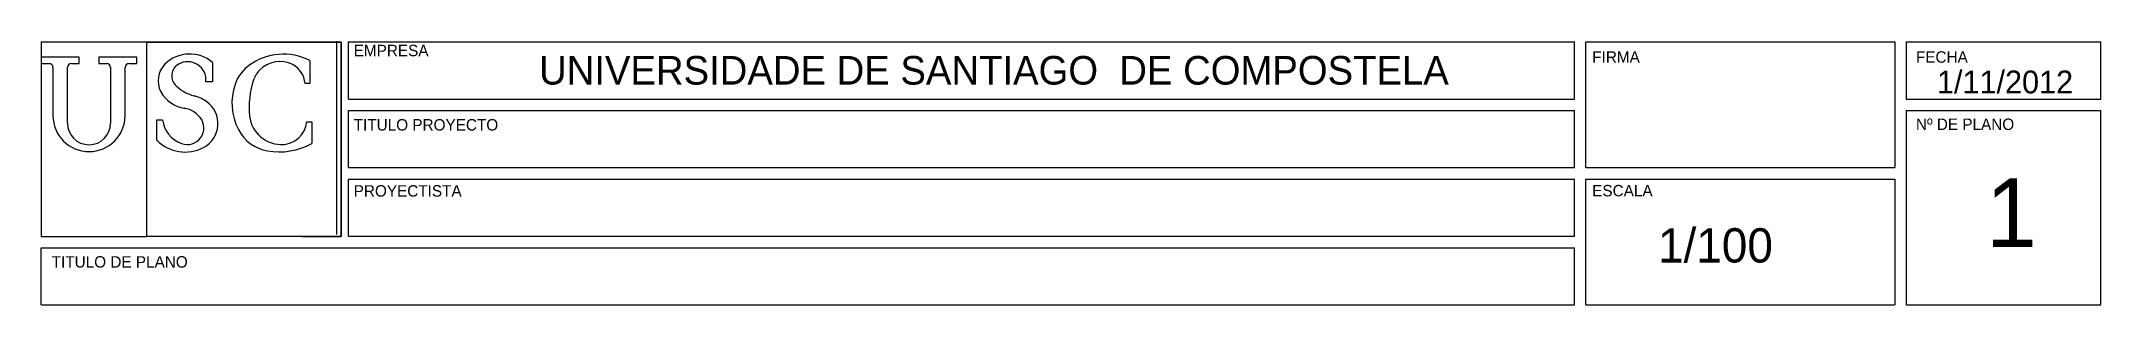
# Model space of a CAD drawing. Extents: x 20 to 830, y 10 to 584.
# Drawn here: x 650 to 830, y 10 to 33.1 of the extents above; entities that cross this region are included whole.
import ezdxf

# ---------------------------------------------------------------- set-up
doc = ezdxf.new("R2010")
doc.units = 0
doc.layers.add('3', color=7, linetype='Continuous')
doc.layers.add('Por defecto', color=7, linetype='Continuous')

msp = doc.modelspace()

# ---------------------------------------------------------------- texts
at = {"layer": '3'}
msp.add_text('UNIVERSIDADE DE SANTIAGO  DE COMPOSTELA', height=2.4999999999999996, dxfattribs=at).set_placement((693.5113761919457, 29.2633183593303))
at = {"layer": 'Por defecto'}
for s, height, p in [('EMPRESA', 0.9999999999999999, (677.3109970652591, 31.74354221637361)), ('FIRMA', 0.9999999999999999, (785.5531255470776, 31.175717374077067)), ('FECHA', 0.9999999999999999, (813.8431933864998, 31.175717374077067)), ('1/11/2012', 1.9999999999999998, (815.681466181404, 28.489603602616118)), ('TITULO PROYECTO', 0.9999999999999999, (677.3109970652591, 25.244927393528634)), ('Nº DE PLANO', 0.9999999999999999, (813.8431933864998, 25.291316430652515)), ('PROYECTISTA', 0.9999999999999999, (677.3109970652591, 19.464822246911936)), ('ESCALA', 0.9999999999999999, (785.5531255470776, 19.48686986363027)), ('1', 6, (819.9527846594387, 15.05564248399809)), ('1/100', 3, (791.3036973067792, 13.700727053610608)), ('TITULO DE PLANO', 0.9999999999999999, (650.9177616121108, 13.256369571397082))]:
    msp.add_text(s, height=height, dxfattribs=at).set_placement(p)

# ---------------------------------------------------------------- linework, layer by layer
at = {"layer": '3'}
for p, q in [((675.8496012232359, 16.15103315559216), (675.8496012232359, 33.0603637455171)), ((676.8496012232359, 28.000000000004658), (676.8496012232359, 33.000000000004654)), ((653.3304935996281, 31.660310903359207), (650.0000000000186, 31.660310903359207)), ((650.0000000000186, 31.660310903359207), (650.0000000000186, 31.095963376481087)), ((650.0000000000186, 31.095963376481087), (650.6895259108487, 31.095963376481087)), ((651.0295828357339, 30.755906451595948), (651.0295828357339, 26.551165882474745)), ((652.2968813424092, 25.888108776672745), (652.2968813424092, 30.755906451595948)), ((652.6369382672943, 31.095963376481087), (653.3304935996281, 31.095963376481087)), ((653.3304935996281, 31.095963376481087), (653.3304935996281, 31.660310903359207)), ((658.3647107967968, 31.660310903359207), (655.0342171971872, 31.660310903359207)), ((655.0342171971872, 31.660310903359207), (655.0342171971872, 31.095963376481087)), ((655.0342171971872, 31.095963376481087), (655.7237431080174, 31.095963376481087)), ((656.0638000329071, 30.755906451595948), (656.0638000329071, 25.888108776672745)), ((657.3310985395825, 26.551165882474745), (657.3310985395825, 30.755906451595948)), ((657.6711554644676, 31.095963376481087), (658.3647107967968, 31.095963376481087)), ((658.3647107967968, 31.095963376481087), (658.3647107967968, 31.660310903359207)), ((664.9797769120196, 31.200629757754506), (664.9797769120196, 29.507677386403085)), ((673.487519191564, 31.36065502957441), (673.487519191564, 29.370707285213285)), ((664.9797769120196, 29.507677386403085), (664.3957989029773, 29.507677386403085)), ((673.487519191564, 29.370707285213285), (673.0592496771086, 29.370707285213285)), ((676.8496012232359, 22.000000000004658), (676.8496012232359, 27.000000000004658)), ((660.1017704625382, 24.40532394137699), (660.1017704625382, 26.192679982897825)), ((660.1017704625382, 26.192679982897825), (660.615341394688, 26.192679982897825)), ((673.2020061819302, 26.019216347341427), (673.639792796704, 26.019216347341427)), ((673.639792796704, 26.019216347341427), (673.639792796704, 24.095917570493185)), ((676.8496012232359, 16.000000000004658), (676.8496012232359, 21.000000000004658)), ((650.0000000000186, 15.970613634078763), (659.2369656557544, 15.970613634078763)), ((650.0071640799194, 15.970613634078763), (650.0071640799194, 15.970613634078763)), ((650.1554512725492, 15.970613634078763), (650.1554512725492, 15.970613634078763))]:
    msp.add_line(p, q, dxfattribs=at)
msp.add_lwpolyline([(659.2369656557544, 32.95959549785126), (676.2074690199131, 32.95959549785126), (676.2074690199131, 15.970613634078763), (659.2369656557544, 15.970613634078763)], close=True, dxfattribs=at)
for centre, radius, start, end in [((650.6895259108487, 30.755906451595948), 0.34005692488598166, 0, 90), ((652.6369382672943, 30.755906451595948), 0.34005692488598166, 90, 180), ((655.7237431080174, 30.755906451595948), 0.34005692488598166, 0, 90), ((657.6711554644676, 30.755906451595948), 0.34005692488598166, 90, 180), ((662.2550708554638, 29.597505511310885), 2.04034154931589, 134.81401537678573, 207.8942236801184), ((662.9828531198064, 28.8649830167694), 3.072938387048589, 49.47032516945116, 134.81401537678573), ((662.600099987369, 30.017462538373657), 1.190199237100936, 120.62057058168344, 227.26975213729767), ((662.8071452858578, 29.667654752675446), 1.5966881576912206, 354.24970156607066, 120.62057058168341), ((670.250123947314, 28.143862940124237), 3.4927202958244727, 124.5046609161401, 161.0993944939495), ((671.1635806263284, 26.815006819842385), 5.1052529909503255, 62.92185127109711, 126.06724259811473), ((670.8557364898967, 28.81114417627454), 2.4672564634886642, 62.905178017700436, 136.31939760777988), ((671.0724514907878, 29.234736815253275), 1.9914454554101522, 3.91504560001758, 62.905173827693936), ((664.314389271345, 31.873253315435722), 3.7166091716528378, 227.26975213729767, 259.4302968778315), ((671.7199594059214, 27.640608428176492), 5.046323005391616, 161.09939449394938, 207.18210447235822), ((675.623032921236, 27.300428787427954), 7.446391739633273, 161.33695242449417, 186.03587828349956), ((670.6945285507152, 28.965093486034313), 2.244347536720756, 136.31938998060775, 161.33695242449423), ((662.9019011643576, 29.9399010431068), 2.7722050261330664, 207.8942236801184, 265.20996176767665), ((662.1657206734922, 25.013135491041467), 2.209258666411745, 31.103856138827478, 81.50147373963378), ((662.5717139268387, 25.13427879108582), 3.244044173845689, 53.99203453436333, 75.50113137018862), ((663.0924862201791, 25.850850844928065), 2.3582229222062234, 297.60791939320416, 53.992034534363015), ((654.1803406876559, 26.551165882474745), 3.15075785192273, 180, 0), ((654.1803406876559, 25.888108776672745), 1.8834593452477963, 180, 0), ((663.1146125464421, 26.468703637290748), 2.5144672095252734, 186.30229999999685, 250.1857089873069), ((662.7567745093769, 25.475547570497728), 1.4588124204094666, 250.18570898730695, 38.037913397609884), ((670.3847870481201, 26.95495012595784), 3.5453857873714414, 207.18210235897743, 260.33924725024565), ((670.9967138910293, 26.811253989301623), 2.7942825671854523, 186.035877114716, 274.22222980547895), ((671.0430261580972, 26.1839329379471), 2.1652543265220543, 268.1997572460423, 355.6371444540346), ((662.5776847032597, 26.835243905321697), 3.469101087973753, 224.46284349964915, 297.6079193932042), ((670.7933621387277, 29.355111081041397), 5.980073901892325, 260.33924725024553, 298.4235591232561)]:
    msp.add_arc(centre, radius, start, end, dxfattribs=at)
at = {"layer": 'Por defecto'}
for p, q in [((650.0062393586896, 33.000000000004654), (650.0000000000186, 15.970613634078763)), ((650.0062393586896, 33.000000000004654), (676.2074690199131, 33.000000000004654)), ((676.2074690199131, 15.970613634078763), (676.2074690199131, 33.000000000004654)), ((676.8496012232359, 33.000000000004654), (783.9999995596893, 33.000000000004654)), ((783.9999995596893, 28.000000000004658), (783.9999995596893, 33.000000000004654)), ((784.9999995596893, 33.000000000004654), (811.9999995596893, 33.000000000004654)), ((784.9999995596893, 22.000000000004658), (784.9999995596893, 33.000000000004654)), ((811.9999995596893, 33.000000000004654), (811.9999995596893, 22.000000000004658)), ((812.9999995596893, 33.000000000004654), (812.9999995596893, 28.000000000004658)), ((812.9999995596893, 33.000000000004654), (829.9999995596893, 33.000000000004654)), ((829.9999995596893, 28.000000000004658), (829.9999995596893, 33.000000000004654)), ((676.8496012232359, 28.000000000004658), (783.9999995596893, 28.000000000004658)), ((676.8496012232359, 27.000000000004658), (783.9999995596893, 27.000000000004658)), ((783.9999995596893, 22.000000000004658), (783.9999995596893, 27.000000000004658)), ((812.9999995596893, 28.000000000004658), (829.9999995596893, 28.000000000004658)), ((812.9999995596893, 27.000000000004658), (829.9999995596893, 27.000000000004658)), ((812.9999995596893, 27.000000000004658), (812.9999995596893, 10.000000000004658)), ((829.9999995596893, 10.000000000004658), (829.9999995596893, 27.000000000004658)), ((676.8496012232359, 22.000000000004658), (783.9999995596893, 22.000000000004658)), ((784.9999995596893, 22.000000000004658), (811.9999995596893, 22.000000000004658)), ((676.8496012232359, 21.000000000004658), (783.9999995596893, 21.000000000004658)), ((783.9999995596893, 16.000000000004658), (783.9999995596893, 21.000000000004658)), ((784.9999995596893, 21.000000000004658), (811.9999995596893, 21.000000000004658)), ((784.9999995596893, 10.000000000004658), (784.9999995596893, 21.000000000004658)), ((811.9999995596893, 21.000000000004658), (811.9999995596893, 10.000000000004658)), ((829.9999995596893, 16.000000000004658), (829.9999995596893, 20.000000000004658)), ((829.9999995596893, 16.000000000004658), (829.9999995596893, 20.000000000004658)), ((650.0000000000186, 10.000000000004658), (650.0000000000186, 15.000000000004658)), ((650.0000000000186, 15.000000000004658), (783.9999995596893, 15.000000000004658)), ((672.8246755151032, 15.970613634078763), (676.2074690199131, 15.970613634078763)), ((676.8496012232359, 16.000000000004658), (783.9999995596893, 16.000000000004658)), ((783.9999995596893, 10.000000000004658), (783.9999995596893, 15.000000000004658)), ((650.0000000000186, 10.000000000004658), (783.9999995596893, 10.000000000004658)), ((784.9999995596893, 10.000000000004658), (811.9999995596893, 10.000000000004658)), ((812.9999995596893, 10.000000000004658), (829.9999995596893, 10.000000000004658)), ((812.9999995596893, 10.000000000004658), (817.9999995596893, 10.000000000004658))]:
    msp.add_line(p, q, dxfattribs=at)

msp.set_redraw_order([(e.dxf.handle, doc.entitydb.next_handle()) for e in msp.query("TEXT MTEXT ATTDEF DIMENSION ARC_DIMENSION")])  # texts and dimensions are drawn at this point

doc.saveas('drawing.dxf')
